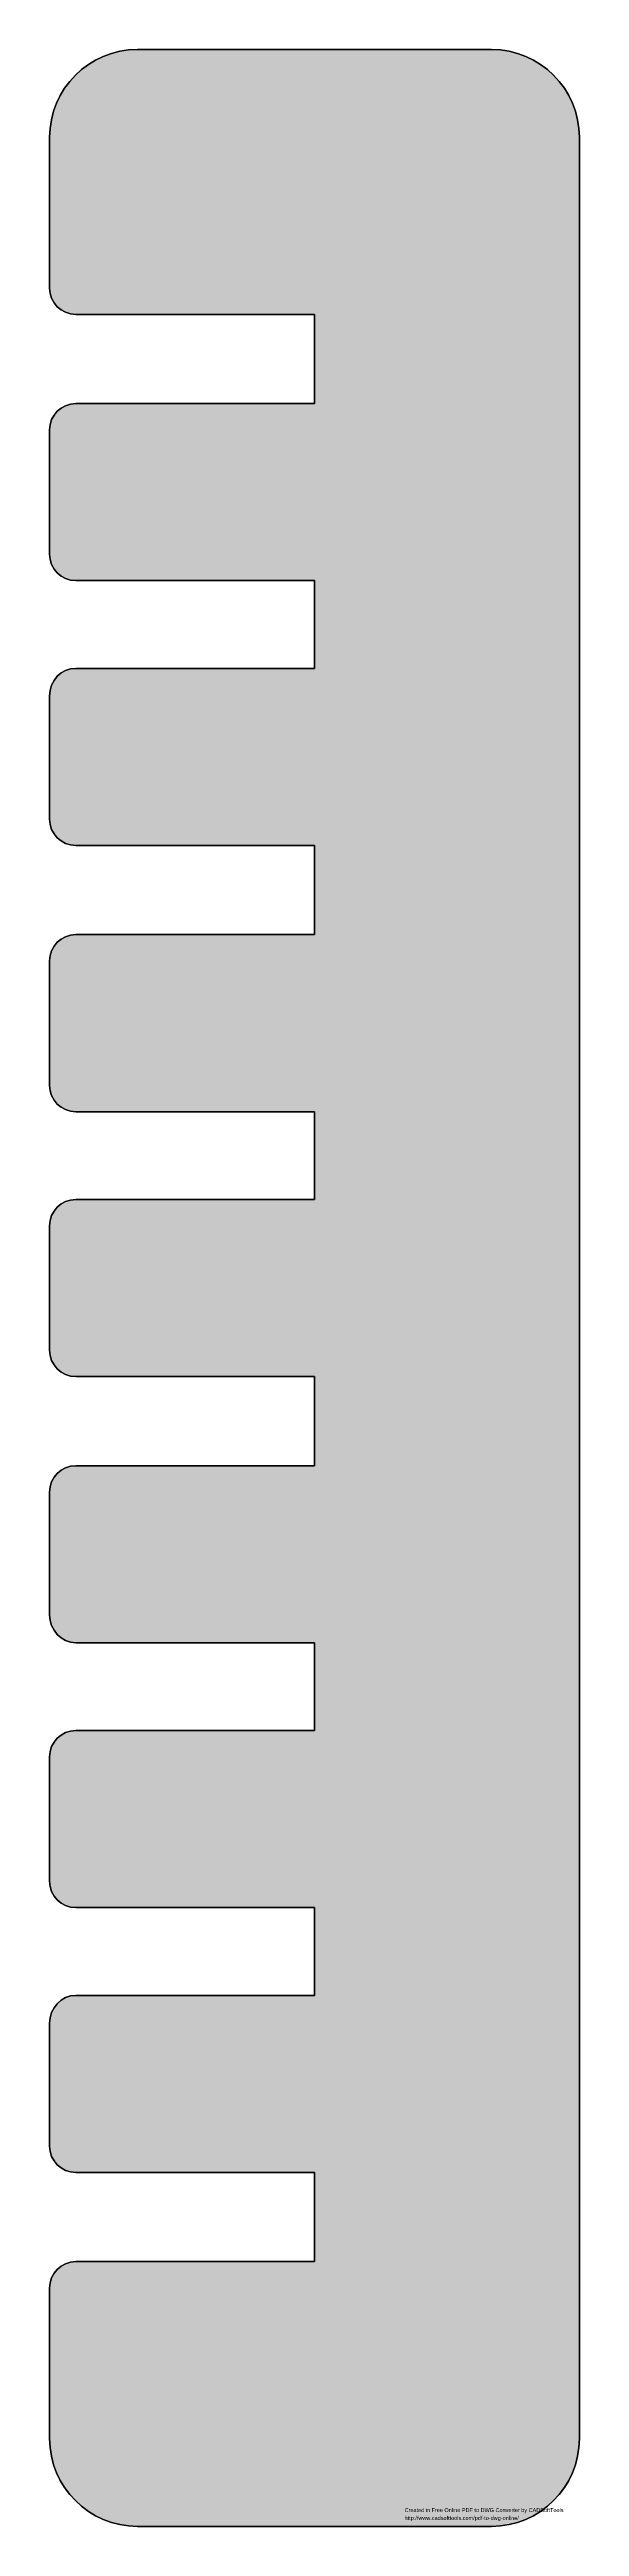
# Model space of a CAD drawing. Header units: millimetres. Extents: x 0 to 5.8, y 1.8 to 28.9.
import ezdxf

# ---------------------------------------------------------------- set-up
doc = ezdxf.new("R2010")
doc.units = ezdxf.units.MM
doc.layers.get('0').update_dxf_attribs({"linetype": 'CONTINUOUS'})
doc.layers.add('111B9D0', color=7, linetype='CONTINUOUS')
doc.styles.add('111BAF0', font='Arial.ttf')

# ---------------------------------------------------------------- blocks, each defined once
blk = doc.blocks.new('11CD5F0')
at = {"layer": '111B9D0', "color": 1, "style": '111BAF0'}
for s, p in [('Created in Free Online PDF to DWG Converter by CADSoftTools', (0, 0)), ('http://www.cadsofttools.com/pdf-to-dwg-online/', (0, -2))]:
    blk.add_text(s, height=1, dxfattribs=at).set_placement(p)

msp = doc.modelspace()

# ---------------------------------------------------------------- hatches: boundary and pattern name
h = msp.add_hatch(color=254)
edge = h.paths.add_edge_path()
edge.add_line((0, 26.251), (0, 27.899))
edge.add_spline(control_points=[(0, 27.899), (0, 28.427), (0.432, 28.859), (0.96, 28.859)], knot_values=[0, 0, 0, 0, 1, 1, 1, 1], degree=3, periodic=0)
edge.add_line((0.96, 28.859), (4.831, 28.859))
edge.add_spline(control_points=[(4.831, 28.859), (5.359, 28.859), (5.791, 28.427), (5.791, 27.899)], knot_values=[0, 0, 0, 0, 1, 1, 1, 1], degree=3, periodic=0)
edge.add_line((5.791, 27.899), (5.791, 2.736))
edge.add_spline(control_points=[(5.791, 2.736), (5.791, 2.208), (5.359, 1.776), (4.831, 1.776)], knot_values=[0, 0, 0, 0, 1, 1, 1, 1], degree=3, periodic=0)
edge.add_line((4.831, 1.776), (0.96, 1.776))
edge.add_spline(control_points=[(0.96, 1.776), (0.432, 1.776), (0, 2.208), (0, 2.736)], knot_values=[0, 0, 0, 0, 1, 1, 1, 1], degree=3, periodic=0)
edge.add_line((0, 2.736), (0, 4.383))
edge.add_spline(control_points=[(0, 4.383), (0, 4.543), (0.128, 4.671), (0.288, 4.671)], knot_values=[0, 0, 0, 0, 1, 1, 1, 1], degree=3, periodic=0)
edge.add_line((0.288, 4.671), (2.895, 4.671))
edge.add_line((2.895, 4.671), (2.895, 5.647))
edge.add_line((2.895, 5.647), (0.288, 5.647))
edge.add_spline(control_points=[(0.288, 5.647), (0.128, 5.647), (0, 5.775), (0, 5.935)], knot_values=[0, 0, 0, 0, 1, 1, 1, 1], degree=3, periodic=0)
edge.add_line((0, 5.935), (0, 7.279))
edge.add_spline(control_points=[(0, 7.279), (0, 7.439), (0.128, 7.583), (0.288, 7.583)], knot_values=[0, 0, 0, 0, 1, 1, 1, 1], degree=3, periodic=0)
edge.add_line((0.288, 7.583), (2.895, 7.583))
edge.add_line((2.895, 7.583), (2.895, 8.542))
edge.add_line((2.895, 8.542), (0.288, 8.542))
edge.add_spline(control_points=[(0.288, 8.542), (0.128, 8.542), (0, 8.67), (0, 8.83)], knot_values=[0, 0, 0, 0, 1, 1, 1, 1], degree=3, periodic=0)
edge.add_line((0, 8.83), (0, 10.19))
edge.add_spline(control_points=[(0, 10.19), (0, 10.35), (0.128, 10.478), (0.288, 10.478)], knot_values=[0, 0, 0, 0, 1, 1, 1, 1], degree=3, periodic=0)
edge.add_line((0.288, 10.478), (2.895, 10.478))
edge.add_line((2.895, 10.478), (2.895, 11.438))
edge.add_line((2.895, 11.438), (0.288, 11.438))
edge.add_spline(control_points=[(0.288, 11.438), (0.128, 11.438), (0, 11.582), (0, 11.742)], knot_values=[0, 0, 0, 0, 1, 1, 1, 1], degree=3, periodic=0)
edge.add_line((0, 11.742), (0, 13.086))
edge.add_spline(control_points=[(0, 13.086), (0, 13.246), (0.128, 13.374), (0.288, 13.374)], knot_values=[0, 0, 0, 0, 1, 1, 1, 1], degree=3, periodic=0)
edge.add_line((0.288, 13.374), (2.895, 13.374))
edge.add_line((2.895, 13.374), (2.895, 14.349))
edge.add_line((2.895, 14.349), (0.288, 14.349))
edge.add_spline(control_points=[(0.288, 14.349), (0.128, 14.349), (0, 14.477), (0, 14.637)], knot_values=[0, 0, 0, 0, 1, 1, 1, 1], degree=3, periodic=0)
edge.add_line((0, 14.637), (0, 15.997))
edge.add_spline(control_points=[(0, 15.997), (0, 16.157), (0.128, 16.285), (0.288, 16.285)], knot_values=[0, 0, 0, 0, 1, 1, 1, 1], degree=3, periodic=0)
edge.add_line((0.288, 16.285), (2.895, 16.285))
edge.add_line((2.895, 16.285), (2.895, 17.245))
edge.add_line((2.895, 17.245), (0.288, 17.245))
edge.add_spline(control_points=[(0.288, 17.245), (0.128, 17.245), (0, 17.373), (0, 17.533)], knot_values=[0, 0, 0, 0, 1, 1, 1, 1], degree=3, periodic=0)
edge.add_line((0, 17.533), (0, 18.893))
edge.add_spline(control_points=[(0, 18.893), (0, 19.053), (0.128, 19.181), (0.288, 19.181)], knot_values=[0, 0, 0, 0, 1, 1, 1, 1], degree=3, periodic=0)
edge.add_line((0.288, 19.181), (2.895, 19.181))
edge.add_line((2.895, 19.181), (2.895, 20.156))
edge.add_line((2.895, 20.156), (0.288, 20.156))
edge.add_spline(control_points=[(0.288, 20.156), (0.128, 20.156), (0, 20.284), (0, 20.444)], knot_values=[0, 0, 0, 0, 1, 1, 1, 1], degree=3, periodic=0)
edge.add_line((0, 20.444), (0, 21.788))
edge.add_spline(control_points=[(0, 21.788), (0, 21.964), (0.128, 22.092), (0.288, 22.092)], knot_values=[0, 0, 0, 0, 1, 1, 1, 1], degree=3, periodic=0)
edge.add_line((0.288, 22.092), (2.895, 22.092))
edge.add_line((2.895, 22.092), (2.895, 23.052))
edge.add_line((2.895, 23.052), (0.288, 23.052))
edge.add_spline(control_points=[(0.288, 23.052), (0.128, 23.052), (0, 23.18), (0, 23.34)], knot_values=[0, 0, 0, 0, 1, 1, 1, 1], degree=3, periodic=0)
edge.add_line((0, 23.34), (0, 24.7))
edge.add_spline(control_points=[(0, 24.7), (0, 24.86), (0.128, 24.987), (0.288, 24.987)], knot_values=[0, 0, 0, 0, 1, 1, 1, 1], degree=3, periodic=0)
edge.add_line((0.288, 24.987), (2.895, 24.987))
edge.add_line((2.895, 24.987), (2.895, 25.963))
edge.add_line((2.895, 25.963), (0.288, 25.963))
edge.add_spline(control_points=[(0.288, 25.963), (0.128, 25.963), (0, 26.091), (0, 26.251)], knot_values=[0, 0, 0, 0, 1, 1, 1, 1], degree=3, periodic=0)
h = msp.add_hatch(color=254)
edge = h.paths.add_edge_path()
edge.add_spline(control_points=[(0.96, 28.859), (0.432, 28.859), (0, 28.427), (0, 27.899), (0, 27.899), (0, 28.427), (0.432, 28.859), (0.96, 28.859)], knot_values=[0, 0, 0, 0, 0.125, 0.125, 0.125, 0.125, 1, 1, 1, 1], degree=3, periodic=0)
h = msp.add_hatch(color=254)
edge = h.paths.add_edge_path()
edge.add_line((0, 26.251), (0, 27.899))
edge.add_spline(control_points=[(0, 27.899), (0, 28.427), (0.432, 28.859), (0.96, 28.859)], knot_values=[0, 0, 0, 0, 1, 1, 1, 1], degree=3, periodic=0)
edge.add_line((0.96, 28.859), (4.831, 28.859))
edge.add_spline(control_points=[(4.831, 28.859), (5.359, 28.859), (5.791, 28.427), (5.791, 27.899)], knot_values=[0, 0, 0, 0, 1, 1, 1, 1], degree=3, periodic=0)
edge.add_line((5.791, 27.899), (5.791, 2.736))
edge.add_spline(control_points=[(5.791, 2.736), (5.791, 2.208), (5.359, 1.776), (4.831, 1.776)], knot_values=[0, 0, 0, 0, 1, 1, 1, 1], degree=3, periodic=0)
edge.add_line((4.831, 1.776), (0.96, 1.776))
edge.add_spline(control_points=[(0.96, 1.776), (0.432, 1.776), (0, 2.208), (0, 2.736)], knot_values=[0, 0, 0, 0, 1, 1, 1, 1], degree=3, periodic=0)
edge.add_line((0, 2.736), (0, 4.383))
edge.add_spline(control_points=[(0, 4.383), (0, 4.543), (0.128, 4.671), (0.288, 4.671)], knot_values=[0, 0, 0, 0, 1, 1, 1, 1], degree=3, periodic=0)
edge.add_line((0.288, 4.671), (2.895, 4.671))
edge.add_line((2.895, 4.671), (2.895, 5.647))
edge.add_line((2.895, 5.647), (0.288, 5.647))
edge.add_spline(control_points=[(0.288, 5.647), (0.128, 5.647), (0, 5.775), (0, 5.935)], knot_values=[0, 0, 0, 0, 1, 1, 1, 1], degree=3, periodic=0)
edge.add_line((0, 5.935), (0, 7.279))
edge.add_spline(control_points=[(0, 7.279), (0, 7.439), (0.128, 7.583), (0.288, 7.583)], knot_values=[0, 0, 0, 0, 1, 1, 1, 1], degree=3, periodic=0)
edge.add_line((0.288, 7.583), (2.895, 7.583))
edge.add_line((2.895, 7.583), (2.895, 8.542))
edge.add_line((2.895, 8.542), (0.288, 8.542))
edge.add_spline(control_points=[(0.288, 8.542), (0.128, 8.542), (0, 8.67), (0, 8.83)], knot_values=[0, 0, 0, 0, 1, 1, 1, 1], degree=3, periodic=0)
edge.add_line((0, 8.83), (0, 10.19))
edge.add_spline(control_points=[(0, 10.19), (0, 10.35), (0.128, 10.478), (0.288, 10.478)], knot_values=[0, 0, 0, 0, 1, 1, 1, 1], degree=3, periodic=0)
edge.add_line((0.288, 10.478), (2.895, 10.478))
edge.add_line((2.895, 10.478), (2.895, 11.438))
edge.add_line((2.895, 11.438), (0.288, 11.438))
edge.add_spline(control_points=[(0.288, 11.438), (0.128, 11.438), (0, 11.582), (0, 11.742)], knot_values=[0, 0, 0, 0, 1, 1, 1, 1], degree=3, periodic=0)
edge.add_line((0, 11.742), (0, 13.086))
edge.add_spline(control_points=[(0, 13.086), (0, 13.246), (0.128, 13.374), (0.288, 13.374)], knot_values=[0, 0, 0, 0, 1, 1, 1, 1], degree=3, periodic=0)
edge.add_line((0.288, 13.374), (2.895, 13.374))
edge.add_line((2.895, 13.374), (2.895, 14.349))
edge.add_line((2.895, 14.349), (0.288, 14.349))
edge.add_spline(control_points=[(0.288, 14.349), (0.128, 14.349), (0, 14.477), (0, 14.637)], knot_values=[0, 0, 0, 0, 1, 1, 1, 1], degree=3, periodic=0)
edge.add_line((0, 14.637), (0, 15.997))
edge.add_spline(control_points=[(0, 15.997), (0, 16.157), (0.128, 16.285), (0.288, 16.285)], knot_values=[0, 0, 0, 0, 1, 1, 1, 1], degree=3, periodic=0)
edge.add_line((0.288, 16.285), (2.895, 16.285))
edge.add_line((2.895, 16.285), (2.895, 17.245))
edge.add_line((2.895, 17.245), (0.288, 17.245))
edge.add_spline(control_points=[(0.288, 17.245), (0.128, 17.245), (0, 17.373), (0, 17.533)], knot_values=[0, 0, 0, 0, 1, 1, 1, 1], degree=3, periodic=0)
edge.add_line((0, 17.533), (0, 18.893))
edge.add_spline(control_points=[(0, 18.893), (0, 19.053), (0.128, 19.181), (0.288, 19.181)], knot_values=[0, 0, 0, 0, 1, 1, 1, 1], degree=3, periodic=0)
edge.add_line((0.288, 19.181), (2.895, 19.181))
edge.add_line((2.895, 19.181), (2.895, 20.156))
edge.add_line((2.895, 20.156), (0.288, 20.156))
edge.add_spline(control_points=[(0.288, 20.156), (0.128, 20.156), (0, 20.284), (0, 20.444)], knot_values=[0, 0, 0, 0, 1, 1, 1, 1], degree=3, periodic=0)
edge.add_line((0, 20.444), (0, 21.788))
edge.add_spline(control_points=[(0, 21.788), (0, 21.964), (0.128, 22.092), (0.288, 22.092)], knot_values=[0, 0, 0, 0, 1, 1, 1, 1], degree=3, periodic=0)
edge.add_line((0.288, 22.092), (2.895, 22.092))
edge.add_line((2.895, 22.092), (2.895, 23.052))
edge.add_line((2.895, 23.052), (0.288, 23.052))
edge.add_spline(control_points=[(0.288, 23.052), (0.128, 23.052), (0, 23.18), (0, 23.34)], knot_values=[0, 0, 0, 0, 1, 1, 1, 1], degree=3, periodic=0)
edge.add_line((0, 23.34), (0, 24.7))
edge.add_spline(control_points=[(0, 24.7), (0, 24.86), (0.128, 24.987), (0.288, 24.987)], knot_values=[0, 0, 0, 0, 1, 1, 1, 1], degree=3, periodic=0)
edge.add_line((0.288, 24.987), (2.895, 24.987))
edge.add_line((2.895, 24.987), (2.895, 25.963))
edge.add_line((2.895, 25.963), (0.288, 25.963))
edge.add_spline(control_points=[(0.288, 25.963), (0.128, 25.963), (0, 26.091), (0, 26.251)], knot_values=[0, 0, 0, 0, 1, 1, 1, 1], degree=3, periodic=0)
h = msp.add_hatch(color=254)
edge = h.paths.add_edge_path()
edge.add_spline(control_points=[(4.831, 28.859), (5.359, 28.859), (5.791, 28.427), (5.791, 27.899), (5.791, 27.899), (5.791, 28.427), (5.359, 28.859), (4.831, 28.859)], knot_values=[0, 0, 0, 0, 0.125, 0.125, 0.125, 0.125, 1, 1, 1, 1], degree=3, periodic=0)
h = msp.add_hatch(color=254)
edge = h.paths.add_edge_path()
edge.add_spline(control_points=[(0, 26.251), (0, 26.091), (0.128, 25.963), (0.288, 25.963), (0.288, 25.963), (0.128, 25.963), (0, 26.091), (0, 26.251)], knot_values=[0, 0, 0, 0, 0.125, 0.125, 0.125, 0.125, 1, 1, 1, 1], degree=3, periodic=0)
h = msp.add_hatch(color=254)
edge = h.paths.add_edge_path()
edge.add_spline(control_points=[(0.288, 24.987), (0.128, 24.987), (0, 24.86), (0, 24.7), (0, 24.7), (0, 24.86), (0.128, 24.987), (0.288, 24.987)], knot_values=[0, 0, 0, 0, 0.125, 0.125, 0.125, 0.125, 1, 1, 1, 1], degree=3, periodic=0)
h = msp.add_hatch(color=254)
edge = h.paths.add_edge_path()
edge.add_spline(control_points=[(0, 23.34), (0, 23.18), (0.128, 23.052), (0.288, 23.052), (0.288, 23.052), (0.128, 23.052), (0, 23.18), (0, 23.34)], knot_values=[0, 0, 0, 0, 0.125, 0.125, 0.125, 0.125, 1, 1, 1, 1], degree=3, periodic=0)
h = msp.add_hatch(color=254)
edge = h.paths.add_edge_path()
edge.add_spline(control_points=[(0.288, 22.092), (0.128, 22.092), (0, 21.964), (0, 21.788), (0, 21.788), (0, 21.964), (0.128, 22.092), (0.288, 22.092)], knot_values=[0, 0, 0, 0, 0.125, 0.125, 0.125, 0.125, 1, 1, 1, 1], degree=3, periodic=0)
h = msp.add_hatch(color=254)
edge = h.paths.add_edge_path()
edge.add_spline(control_points=[(0, 20.444), (0, 20.284), (0.128, 20.156), (0.288, 20.156), (0.288, 20.156), (0.128, 20.156), (0, 20.284), (0, 20.444)], knot_values=[0, 0, 0, 0, 0.125, 0.125, 0.125, 0.125, 1, 1, 1, 1], degree=3, periodic=0)
h = msp.add_hatch(color=254)
edge = h.paths.add_edge_path()
edge.add_spline(control_points=[(0.288, 19.181), (0.128, 19.181), (0, 19.053), (0, 18.893), (0, 18.893), (0, 19.053), (0.128, 19.181), (0.288, 19.181)], knot_values=[0, 0, 0, 0, 0.125, 0.125, 0.125, 0.125, 1, 1, 1, 1], degree=3, periodic=0)
h = msp.add_hatch(color=254)
edge = h.paths.add_edge_path()
edge.add_spline(control_points=[(0, 17.533), (0, 17.373), (0.128, 17.245), (0.288, 17.245), (0.288, 17.245), (0.128, 17.245), (0, 17.373), (0, 17.533)], knot_values=[0, 0, 0, 0, 0.125, 0.125, 0.125, 0.125, 1, 1, 1, 1], degree=3, periodic=0)
h = msp.add_hatch(color=254)
edge = h.paths.add_edge_path()
edge.add_spline(control_points=[(0.288, 16.285), (0.128, 16.285), (0, 16.157), (0, 15.997), (0, 15.997), (0, 16.157), (0.128, 16.285), (0.288, 16.285)], knot_values=[0, 0, 0, 0, 0.125, 0.125, 0.125, 0.125, 1, 1, 1, 1], degree=3, periodic=0)
h = msp.add_hatch(color=254)
edge = h.paths.add_edge_path()
edge.add_spline(control_points=[(0, 14.637), (0, 14.477), (0.128, 14.349), (0.288, 14.349), (0.288, 14.349), (0.128, 14.349), (0, 14.477), (0, 14.637)], knot_values=[0, 0, 0, 0, 0.125, 0.125, 0.125, 0.125, 1, 1, 1, 1], degree=3, periodic=0)
h = msp.add_hatch(color=254)
edge = h.paths.add_edge_path()
edge.add_spline(control_points=[(0, 13.086), (0, 13.246), (0.128, 13.374), (0.288, 13.374), (0.288, 13.374), (0.128, 13.374), (0, 13.246), (0, 13.086)], knot_values=[0, 0, 0, 0, 0.125, 0.125, 0.125, 0.125, 1, 1, 1, 1], degree=3, periodic=0)
h = msp.add_hatch(color=254)
edge = h.paths.add_edge_path()
edge.add_spline(control_points=[(0.288, 11.438), (0.128, 11.438), (0, 11.582), (0, 11.742), (0, 11.742), (0, 11.582), (0.128, 11.438), (0.288, 11.438)], knot_values=[0, 0, 0, 0, 0.125, 0.125, 0.125, 0.125, 1, 1, 1, 1], degree=3, periodic=0)
h = msp.add_hatch(color=254)
edge = h.paths.add_edge_path()
edge.add_spline(control_points=[(0, 10.19), (0, 10.35), (0.128, 10.478), (0.288, 10.478), (0.288, 10.478), (0.128, 10.478), (0, 10.35), (0, 10.19)], knot_values=[0, 0, 0, 0, 0.125, 0.125, 0.125, 0.125, 1, 1, 1, 1], degree=3, periodic=0)
h = msp.add_hatch(color=254)
edge = h.paths.add_edge_path()
edge.add_spline(control_points=[(0.288, 8.542), (0.128, 8.542), (0, 8.67), (0, 8.83), (0, 8.83), (0, 8.67), (0.128, 8.542), (0.288, 8.542)], knot_values=[0, 0, 0, 0, 0.125, 0.125, 0.125, 0.125, 1, 1, 1, 1], degree=3, periodic=0)
h = msp.add_hatch(color=254)
edge = h.paths.add_edge_path()
edge.add_spline(control_points=[(0, 7.279), (0, 7.439), (0.128, 7.583), (0.288, 7.583), (0.288, 7.583), (0.128, 7.583), (0, 7.439), (0, 7.279)], knot_values=[0, 0, 0, 0, 0.125, 0.125, 0.125, 0.125, 1, 1, 1, 1], degree=3, periodic=0)
h = msp.add_hatch(color=254)
edge = h.paths.add_edge_path()
edge.add_spline(control_points=[(0.288, 5.647), (0.128, 5.647), (0, 5.775), (0, 5.935), (0, 5.935), (0, 5.775), (0.128, 5.647), (0.288, 5.647)], knot_values=[0, 0, 0, 0, 0.125, 0.125, 0.125, 0.125, 1, 1, 1, 1], degree=3, periodic=0)
h = msp.add_hatch(color=254)
edge = h.paths.add_edge_path()
edge.add_spline(control_points=[(0, 4.383), (0, 4.543), (0.128, 4.671), (0.288, 4.671), (0.288, 4.671), (0.128, 4.671), (0, 4.543), (0, 4.383)], knot_values=[0, 0, 0, 0, 0.125, 0.125, 0.125, 0.125, 1, 1, 1, 1], degree=3, periodic=0)
h = msp.add_hatch(color=254)
edge = h.paths.add_edge_path()
edge.add_spline(control_points=[(0.96, 1.776), (0.432, 1.776), (0, 2.208), (0, 2.736), (0, 2.736), (0, 2.208), (0.432, 1.776), (0.96, 1.776)], knot_values=[0, 0, 0, 0, 0.125, 0.125, 0.125, 0.125, 1, 1, 1, 1], degree=3, periodic=0)
h = msp.add_hatch(color=254)
edge = h.paths.add_edge_path()
edge.add_spline(control_points=[(5.791, 2.736), (5.791, 2.208), (5.359, 1.776), (4.831, 1.776), (4.831, 1.776), (5.359, 1.776), (5.791, 2.208), (5.791, 2.736)], knot_values=[0, 0, 0, 0, 0.125, 0.125, 0.125, 0.125, 1, 1, 1, 1], degree=3, periodic=0)

# ---------------------------------------------------------------- linework, layer by layer
at = {"color": 250, "linetype": 'Continuous', "lineweight": 30}
for p, q in [((0.96, 28.859), (4.831, 28.859)), ((0.96, 28.859), (4.831, 28.859)), ((0, 26.251), (0, 27.899)), ((0, 26.251), (0, 27.899)), ((5.791, 27.899), (5.791, 2.736)), ((5.791, 27.899), (5.791, 2.736)), ((0, 23.34), (0, 24.7)), ((0, 23.34), (0, 24.7)), ((0, 20.444), (0, 21.788)), ((0, 20.444), (0, 21.788)), ((0, 17.533), (0, 18.893)), ((0, 17.533), (0, 18.893)), ((0, 14.637), (0, 15.997)), ((0, 14.637), (0, 15.997)), ((0, 11.742), (0, 13.086)), ((0, 11.742), (0, 13.086)), ((0, 8.83), (0, 10.19)), ((0, 8.83), (0, 10.19)), ((0, 5.935), (0, 7.279)), ((0, 5.935), (0, 7.279)), ((0, 2.736), (0, 4.383)), ((0, 2.736), (0, 4.383)), ((4.831, 1.776), (0.96, 1.776)), ((4.831, 1.776), (0.96, 1.776))]:
    msp.add_line(p, q, dxfattribs=at)
for points in [[(0.96, 28.859), (4.831, 28.859)], [(0.96, 28.859), (0.96, 28.859)], [(0, 26.251), (0, 27.899)], [(5.791, 27.899), (5.791, 2.736)], [(5.791, 27.899), (5.791, 27.899)], [(0, 26.251), (0, 26.251)], [(0.288, 25.963), (2.895, 25.963)], [(0.288, 25.963), (0.288, 25.963)], [(2.895, 25.963), (2.895, 24.987)], [(2.895, 25.963), (2.895, 25.963)], [(0.288, 24.987), (2.895, 24.987)], [(0.288, 24.987), (0.288, 24.987)], [(0, 24.7), (0, 23.34)], [(0, 24.7), (0, 24.7)], [(0.288, 23.052), (2.895, 23.052)], [(0.288, 23.052), (0.288, 23.052)], [(2.895, 23.052), (2.895, 22.092)], [(2.895, 23.052), (2.895, 23.052)], [(0.288, 22.092), (2.895, 22.092)], [(0.288, 22.092), (0.288, 22.092)], [(0, 21.788), (0, 20.444)], [(0, 21.788), (0, 21.788)], [(0.288, 20.156), (2.895, 20.156)], [(0.288, 20.156), (0.288, 20.156)], [(2.895, 20.156), (2.895, 19.181)], [(2.895, 20.156), (2.895, 20.156)], [(0.288, 19.181), (2.895, 19.181)], [(0.288, 19.181), (0.288, 19.181)], [(0, 18.893), (0, 17.533)], [(0, 18.893), (0, 18.893)], [(0.288, 17.245), (2.895, 17.245)], [(0.288, 17.245), (0.288, 17.245)], [(2.895, 17.245), (2.895, 16.285)], [(2.895, 17.245), (2.895, 17.245)], [(0.288, 16.285), (2.895, 16.285)], [(0.288, 16.285), (0.288, 16.285)], [(0, 15.997), (0, 14.637)], [(0, 15.997), (0, 15.997)], [(0.288, 14.349), (2.895, 14.349)], [(0.288, 14.349), (0.288, 14.349)], [(2.895, 14.349), (2.895, 13.374)], [(2.895, 14.349), (2.895, 14.349)], [(0.288, 13.374), (2.895, 13.374)], [(0.288, 13.374), (0.288, 13.374)], [(0, 13.086), (0, 11.742)], [(0, 13.086), (0, 13.086)], [(0.288, 11.438), (2.895, 11.438)], [(0.288, 11.438), (0.288, 11.438)], [(2.895, 11.438), (2.895, 10.478)], [(2.895, 11.438), (2.895, 11.438)], [(0.288, 10.478), (2.895, 10.478)], [(0.288, 10.478), (0.288, 10.478)], [(0, 10.19), (0, 8.83)], [(0, 10.19), (0, 10.19)], [(0.288, 8.542), (2.895, 8.542)], [(0.288, 8.542), (0.288, 8.542)], [(2.895, 8.542), (2.895, 7.583)], [(2.895, 8.542), (2.895, 8.542)], [(0.288, 7.583), (2.895, 7.583)], [(0.288, 7.583), (0.288, 7.583)], [(0, 7.279), (0, 5.935)], [(0, 7.279), (0, 7.279)], [(0.288, 5.647), (2.895, 5.647)], [(0.288, 5.647), (0.288, 5.647)], [(2.895, 5.647), (2.895, 4.671)], [(2.895, 5.647), (2.895, 5.647)], [(0.288, 4.671), (2.895, 4.671)], [(0.288, 4.671), (0.288, 4.671)], [(0, 4.383), (0, 2.736)], [(0, 4.383), (0, 4.383)], [(4.831, 1.776), (0.96, 1.776)], [(4.831, 1.776), (4.831, 1.776)]]:
    msp.add_lwpolyline(points, close=True, dxfattribs=at)
for points in [[(0.288, 24.987), (2.895, 24.987), (2.895, 25.963), (0.288, 25.963)], [(0.288, 24.987), (2.895, 24.987), (2.895, 25.963), (0.288, 25.963)], [(0.288, 22.092), (2.895, 22.092), (2.895, 23.052), (0.288, 23.052)], [(0.288, 22.092), (2.895, 22.092), (2.895, 23.052), (0.288, 23.052)], [(0.288, 19.181), (2.895, 19.181), (2.895, 20.156), (0.288, 20.156)], [(0.288, 19.181), (2.895, 19.181), (2.895, 20.156), (0.288, 20.156)], [(0.288, 16.285), (2.895, 16.285), (2.895, 17.245), (0.288, 17.245)], [(0.288, 16.285), (2.895, 16.285), (2.895, 17.245), (0.288, 17.245)], [(0.288, 13.374), (2.895, 13.374), (2.895, 14.349), (0.288, 14.349)], [(0.288, 13.374), (2.895, 13.374), (2.895, 14.349), (0.288, 14.349)], [(0.288, 10.478), (2.895, 10.478), (2.895, 11.438), (0.288, 11.438)], [(0.288, 10.478), (2.895, 10.478), (2.895, 11.438), (0.288, 11.438)], [(0.288, 7.583), (2.895, 7.583), (2.895, 8.542), (0.288, 8.542)], [(0.288, 7.583), (2.895, 7.583), (2.895, 8.542), (0.288, 8.542)], [(0.288, 4.671), (2.895, 4.671), (2.895, 5.647), (0.288, 5.647)], [(0.288, 4.671), (2.895, 4.671), (2.895, 5.647), (0.288, 5.647)]]:
    msp.add_lwpolyline(points, dxfattribs=at)
for points in [[(0, 27.899), (0, 28.427), (0.432, 28.859), (0.96, 28.859)], [(0, 27.899), (0, 28.427), (0.432, 28.859), (0.96, 28.859)], [(4.831, 28.859), (5.359, 28.859), (5.791, 28.427), (5.791, 27.899)], [(4.831, 28.859), (5.359, 28.859), (5.791, 28.427), (5.791, 27.899)], [(0.288, 25.963), (0.128, 25.963), (0, 26.091), (0, 26.251)], [(0.288, 25.963), (0.128, 25.963), (0, 26.091), (0, 26.251)], [(0, 24.7), (0, 24.86), (0.128, 24.987), (0.288, 24.987)], [(0, 24.7), (0, 24.86), (0.128, 24.987), (0.288, 24.987)], [(0.288, 23.052), (0.128, 23.052), (0, 23.18), (0, 23.34)], [(0.288, 23.052), (0.128, 23.052), (0, 23.18), (0, 23.34)], [(0, 21.788), (0, 21.964), (0.128, 22.092), (0.288, 22.092)], [(0, 21.788), (0, 21.964), (0.128, 22.092), (0.288, 22.092)], [(0.288, 20.156), (0.128, 20.156), (0, 20.284), (0, 20.444)], [(0.288, 20.156), (0.128, 20.156), (0, 20.284), (0, 20.444)], [(0, 18.893), (0, 19.053), (0.128, 19.181), (0.288, 19.181)], [(0, 18.893), (0, 19.053), (0.128, 19.181), (0.288, 19.181)], [(0.288, 17.245), (0.128, 17.245), (0, 17.373), (0, 17.533)], [(0.288, 17.245), (0.128, 17.245), (0, 17.373), (0, 17.533)], [(0, 15.997), (0, 16.157), (0.128, 16.285), (0.288, 16.285)], [(0, 15.997), (0, 16.157), (0.128, 16.285), (0.288, 16.285)], [(0.288, 14.349), (0.128, 14.349), (0, 14.477), (0, 14.637)], [(0.288, 14.349), (0.128, 14.349), (0, 14.477), (0, 14.637)], [(0, 13.086), (0, 13.246), (0.128, 13.374), (0.288, 13.374)], [(0, 13.086), (0, 13.246), (0.128, 13.374), (0.288, 13.374)], [(0.288, 11.438), (0.128, 11.438), (0, 11.582), (0, 11.742)], [(0.288, 11.438), (0.128, 11.438), (0, 11.582), (0, 11.742)], [(0, 10.19), (0, 10.35), (0.128, 10.478), (0.288, 10.478)], [(0, 10.19), (0, 10.35), (0.128, 10.478), (0.288, 10.478)], [(0.288, 8.542), (0.128, 8.542), (0, 8.67), (0, 8.83)], [(0.288, 8.542), (0.128, 8.542), (0, 8.67), (0, 8.83)], [(0, 7.279), (0, 7.439), (0.128, 7.583), (0.288, 7.583)], [(0, 7.279), (0, 7.439), (0.128, 7.583), (0.288, 7.583)], [(0.288, 5.647), (0.128, 5.647), (0, 5.775), (0, 5.935)], [(0.288, 5.647), (0.128, 5.647), (0, 5.775), (0, 5.935)], [(0, 4.383), (0, 4.543), (0.128, 4.671), (0.288, 4.671)], [(0, 4.383), (0, 4.543), (0.128, 4.671), (0.288, 4.671)], [(0.96, 1.776), (0.432, 1.776), (0, 2.208), (0, 2.736)], [(0.96, 1.776), (0.432, 1.776), (0, 2.208), (0, 2.736)], [(5.791, 2.736), (5.791, 2.208), (5.359, 1.776), (4.831, 1.776)], [(5.791, 2.736), (5.791, 2.208), (5.359, 1.776), (4.831, 1.776)]]:
    msp.add_open_spline(points, degree=3, dxfattribs=at)
for points in [[(0.96, 28.859), (0.432, 28.859), (0, 28.427), (0, 27.899), (0, 27.899), (0, 28.427), (0.432, 28.859), (0.96, 28.859)], [(4.831, 28.859), (5.359, 28.859), (5.791, 28.427), (5.791, 27.899), (5.791, 27.899), (5.791, 28.427), (5.359, 28.859), (4.831, 28.859)], [(0, 26.251), (0, 26.091), (0.128, 25.963), (0.288, 25.963), (0.288, 25.963), (0.128, 25.963), (0, 26.091), (0, 26.251)], [(0.288, 24.987), (0.128, 24.987), (0, 24.86), (0, 24.7), (0, 24.7), (0, 24.86), (0.128, 24.987), (0.288, 24.987)], [(0, 23.34), (0, 23.18), (0.128, 23.052), (0.288, 23.052), (0.288, 23.052), (0.128, 23.052), (0, 23.18), (0, 23.34)], [(0.288, 22.092), (0.128, 22.092), (0, 21.964), (0, 21.788), (0, 21.788), (0, 21.964), (0.128, 22.092), (0.288, 22.092)], [(0, 20.444), (0, 20.284), (0.128, 20.156), (0.288, 20.156), (0.288, 20.156), (0.128, 20.156), (0, 20.284), (0, 20.444)], [(0.288, 19.181), (0.128, 19.181), (0, 19.053), (0, 18.893), (0, 18.893), (0, 19.053), (0.128, 19.181), (0.288, 19.181)], [(0, 17.533), (0, 17.373), (0.128, 17.245), (0.288, 17.245), (0.288, 17.245), (0.128, 17.245), (0, 17.373), (0, 17.533)], [(0.288, 16.285), (0.128, 16.285), (0, 16.157), (0, 15.997), (0, 15.997), (0, 16.157), (0.128, 16.285), (0.288, 16.285)], [(0, 14.637), (0, 14.477), (0.128, 14.349), (0.288, 14.349), (0.288, 14.349), (0.128, 14.349), (0, 14.477), (0, 14.637)], [(0, 13.086), (0, 13.246), (0.128, 13.374), (0.288, 13.374), (0.288, 13.374), (0.128, 13.374), (0, 13.246), (0, 13.086)], [(0.288, 11.438), (0.128, 11.438), (0, 11.582), (0, 11.742), (0, 11.742), (0, 11.582), (0.128, 11.438), (0.288, 11.438)], [(0, 10.19), (0, 10.35), (0.128, 10.478), (0.288, 10.478), (0.288, 10.478), (0.128, 10.478), (0, 10.35), (0, 10.19)], [(0.288, 8.542), (0.128, 8.542), (0, 8.67), (0, 8.83), (0, 8.83), (0, 8.67), (0.128, 8.542), (0.288, 8.542)], [(0, 7.279), (0, 7.439), (0.128, 7.583), (0.288, 7.583), (0.288, 7.583), (0.128, 7.583), (0, 7.439), (0, 7.279)], [(0.288, 5.647), (0.128, 5.647), (0, 5.775), (0, 5.935), (0, 5.935), (0, 5.775), (0.128, 5.647), (0.288, 5.647)], [(0, 4.383), (0, 4.543), (0.128, 4.671), (0.288, 4.671), (0.288, 4.671), (0.128, 4.671), (0, 4.543), (0, 4.383)], [(0.96, 1.776), (0.432, 1.776), (0, 2.208), (0, 2.736), (0, 2.736), (0, 2.208), (0.432, 1.776), (0.96, 1.776)], [(5.791, 2.736), (5.791, 2.208), (5.359, 1.776), (4.831, 1.776), (4.831, 1.776), (5.359, 1.776), (5.791, 2.208), (5.791, 2.736)]]:
    msp.add_open_spline(points, degree=3, knots=[0, 0, 0, 0, 0.125, 0.125, 0.125, 0.125, 1, 1, 1, 1], dxfattribs=at)

# ---------------------------------------------------------------- block references
at = {"layer": '111B9D0', "xscale": 0.04311396327623225, "yscale": 0.04311396327623225, "zscale": 0.04311396327623225}
msp.add_blockref('11CD5F0', (3.88, 1.933), dxfattribs=at)

doc.saveas('drawing.dxf')
